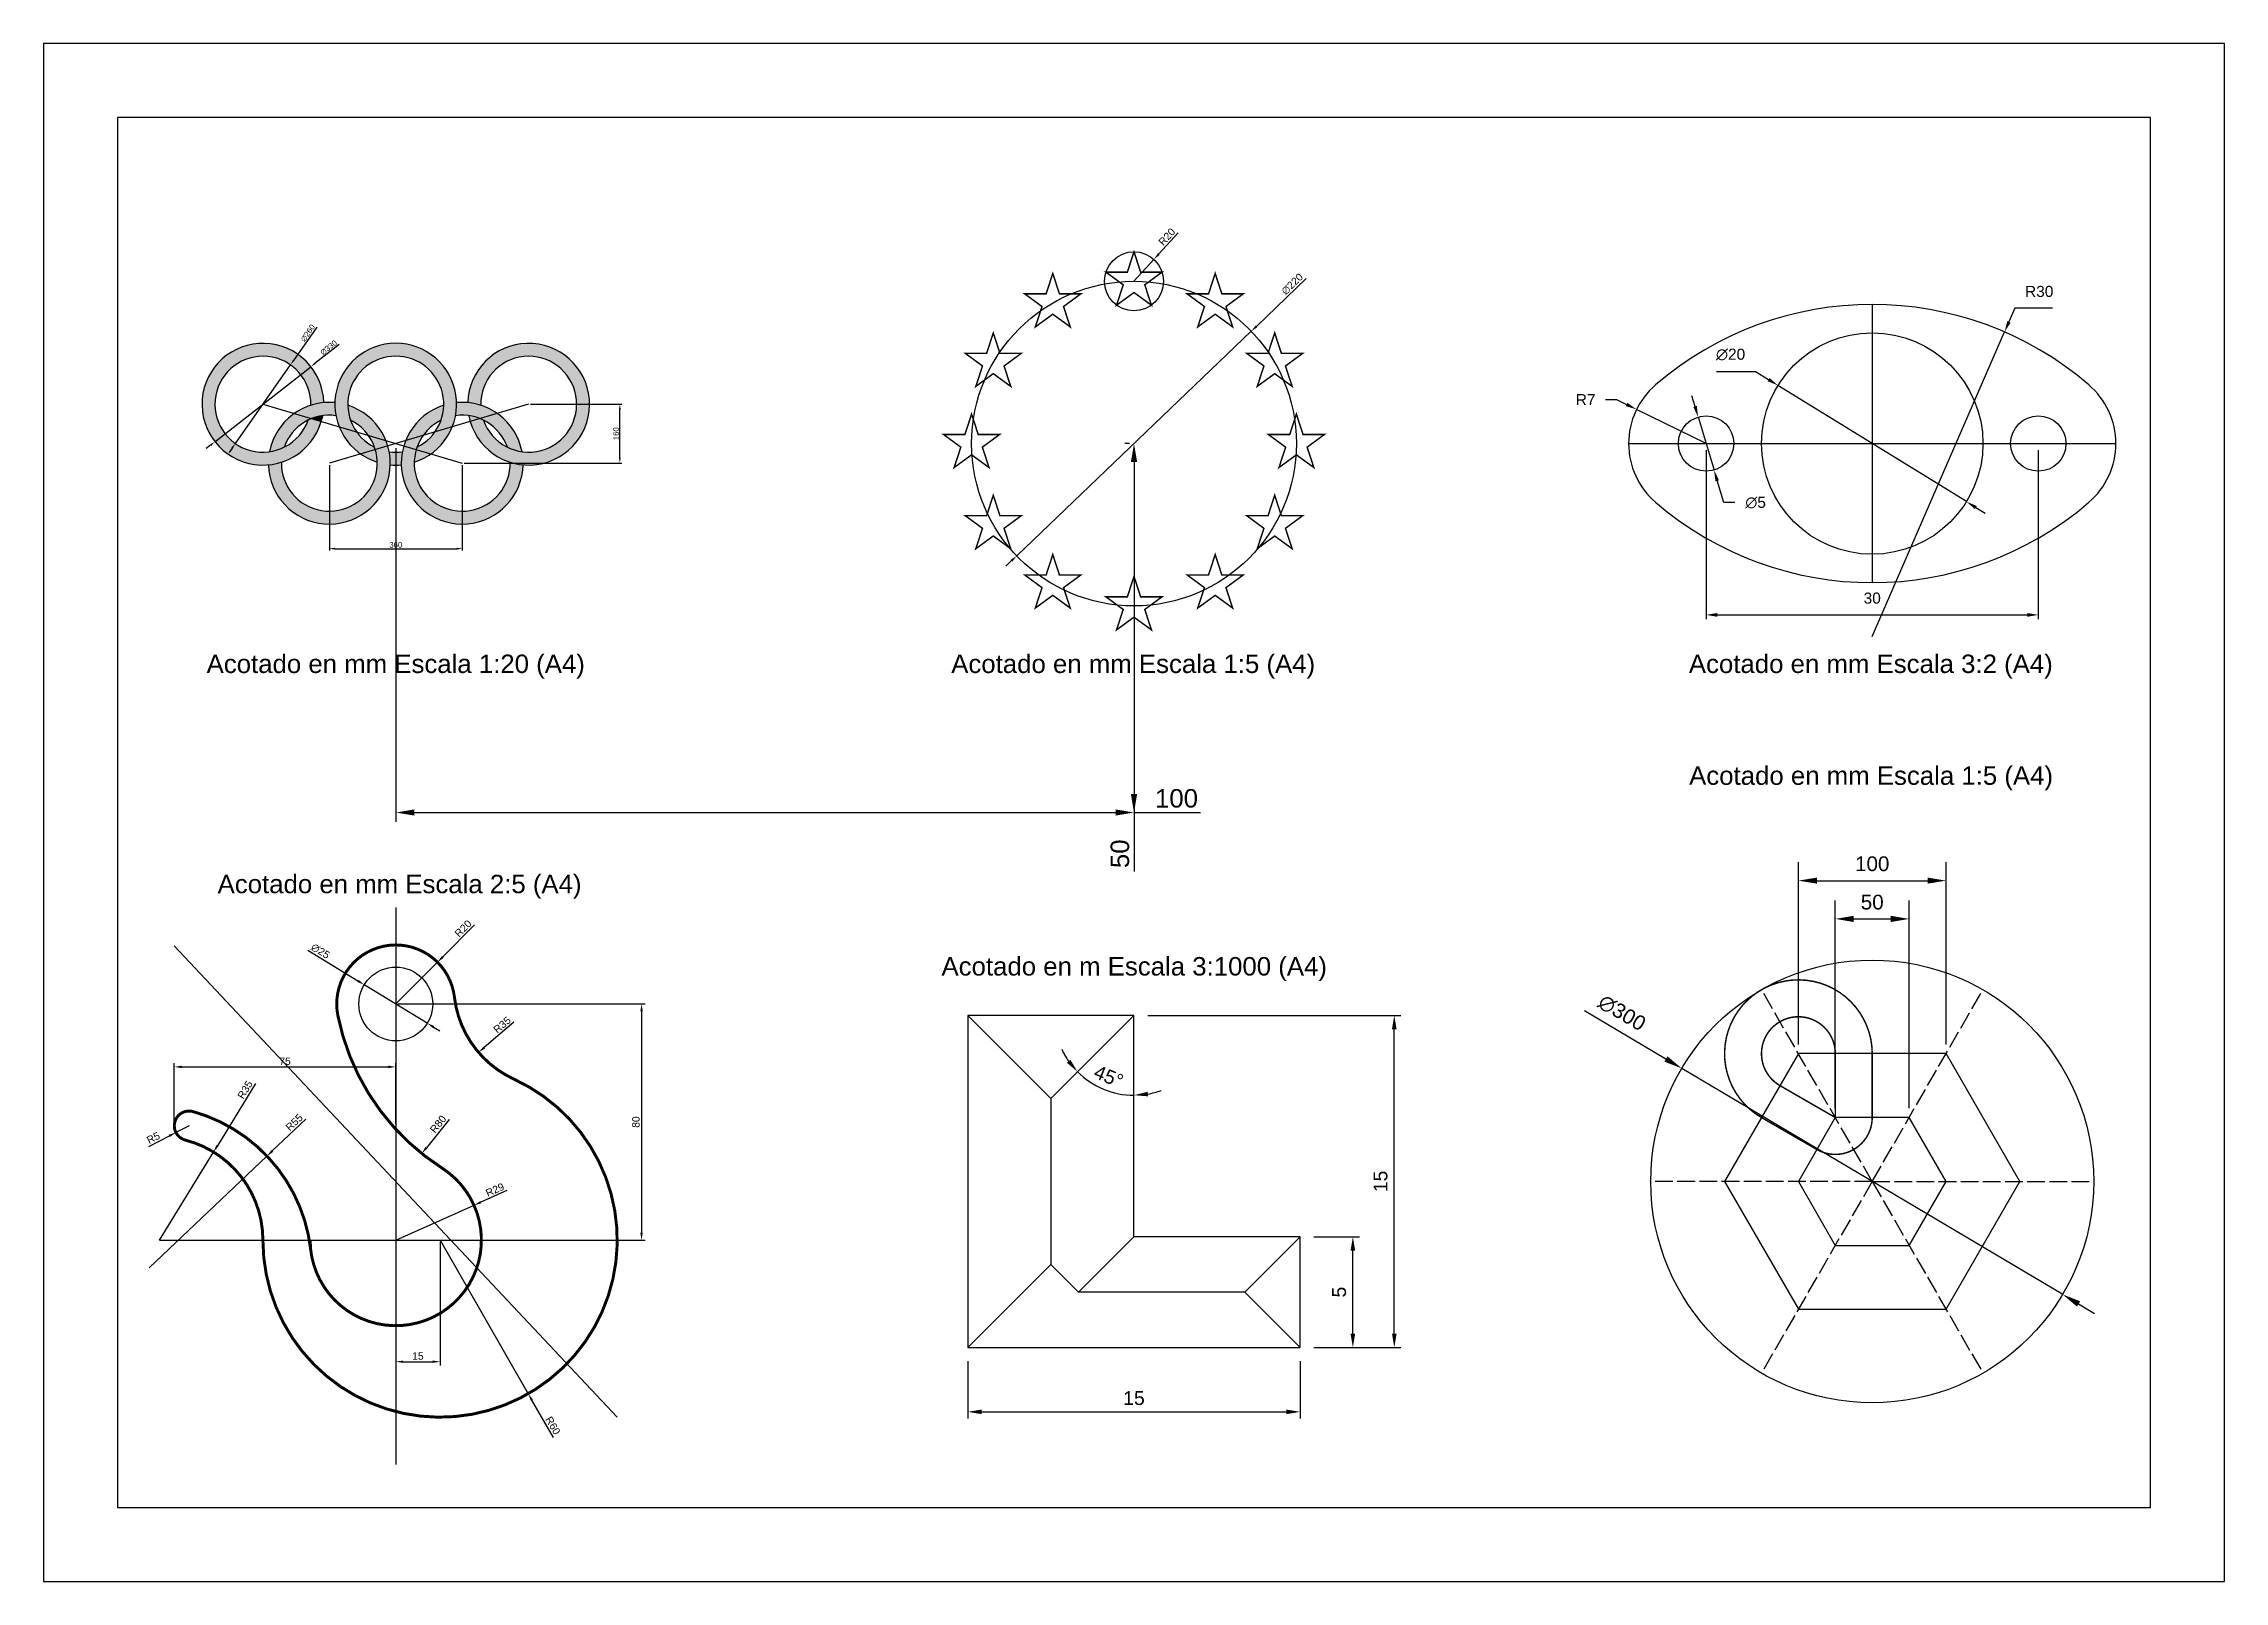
# Model space of a CAD drawing. Header units: millimetres. Extents: x 2540 to 2835, y 1646 to 1855.
import ezdxf

# ---------------------------------------------------------------- set-up
doc = ezdxf.new("R2010")
doc.units = ezdxf.units.MM
doc.linetypes.add('ACAD_ISO02W100', pattern=[15, 12, -3])
for name, color, linetype in [('AUXILIARES', 252, 'Continuous'), ('COTAS', 252, 'Continuous'), ('DISCONTINUAS', 252, 'ACAD_ISO02W100')]:
    doc.layers.add(name, color=color, linetype=linetype)
doc.styles.get("Standard").update_dxf_attribs({"font": 'arial.ttf'})
doc.dimstyles.new('ISO-25', dxfattribs={"dimtxt": 2.5, "dimasz": 2.5, "dimexe": 1.25, "dimexo": 0.625, "dimtad": 1, "dimtxsty": 'Standard', "dimcen": 2.5, "dimadec": 0, "dimazin": 0, "dimtfac": 1, "dimtmove": 0, "dimatfit": 3, "dimfxl": 1, "dimarcsym": 0})

msp = doc.modelspace()

# ---------------------------------------------------------------- texts
at = {"char_height": 2.5, "attachment_point": 1}
for s, width, insert in [('Acotado en mm Escala 1:20 (A4)', 52.53757, (2562.142, 1772.008)), ('Acotado en mm Escala 1:5 (A4)', 52.53757, (2663.01, 1772.008)), ('Acotado en mm Escala 3:2 (A4)', 52.53757, (2762.931, 1772.008)), ('Acotado en mm Escala 1:5 (A4)', 52.53757, (2762.966, 1756.855)), ('Acotado en mm Escala 2:5 (A4)', 52.53757, (2563.634, 1742.165)), ('Acotado en m Escala 3:1000 (A4)', 56.09214, (2661.691, 1731.011))]:
    msp.add_mtext_dynamic_manual_height_columns(s, width=width, gutter_width=20.355, heights=[0], dxfattribs=dict(at, insert=insert))

# ---------------------------------------------------------------- blocks, each defined once
blk = doc.blocks.new('*D19')
at = {"layer": 'COTAS', "color": 0, "lineweight": -2, "transparency": 16777216}
for p, q in [((0.63, 60.12), (84.48, 60.12)), ((83.23, 57.62), (83.23, -17.38)), ((0.63, -19.88), (84.48, -19.88))]:
    blk.add_line(p, q, dxfattribs=at)
at = {"layer": 'COTAS', "color": 0, "transparency": 16777216}
for points in [[(82.81, 57.62), (83.64, 57.62), (83.23, 60.12)], [(82.81, -17.38), (83.64, -17.38), (83.23, -19.88)]]:
    blk.add_solid(points, dxfattribs=at)
at = {"layer": 'Defpoints', "color": 0, "transparency": 16777216}
for p in [(0, 60.12), (0, -19.88), (83.23, -19.88)]:
    blk.add_point(p, dxfattribs=at)
at = {"layer": 'COTAS', "color": 0, "transparency": 16777216, "insert": (81.33, 20.12), "char_height": 2.5, "attachment_point": 5, "rotation": 90}
blk.add_mtext('80', dxfattribs=at)
blk = doc.blocks.new('*D20')
at = {"layer": 'COTAS', "color": 0, "lineweight": -2, "transparency": 16777216}
for p, q in [((26.71, 86.89), (15.89, 76.05)), ((0, 60.12), (14.13, 74.28))]:
    blk.add_line(p, q, dxfattribs=at)
at = {"layer": 'COTAS', "color": 0, "transparency": 16777216}
blk.add_solid([(15.6, 76.34), (16.19, 75.75), (14.13, 74.28)], dxfattribs=at)
at = {"layer": 'Defpoints', "color": 0, "transparency": 16777216}
for p in [(14.13, 74.28), (0, 60.12)]:
    blk.add_point(p, dxfattribs=at)
at = {"layer": 'COTAS', "color": 0, "transparency": 16777216, "insert": (22.82, 85.68), "char_height": 2.5, "attachment_point": 5, "rotation": 45.05403}
blk.add_mtext('R20', dxfattribs=at)
blk = doc.blocks.new('*D21')
at = {"layer": 'COTAS', "color": 0, "lineweight": -2, "transparency": 16777216}
for p, q in [((-29.78, 78.31), (-12.8, 67.94)), ((10.67, 53.61), (-10.67, 66.64)), ((12.8, 52.3), (14.94, 51))]:
    blk.add_line(p, q, dxfattribs=at)
at = {"layer": 'COTAS', "color": 0, "transparency": 16777216}
for points in [[(-12.58, 68.29), (-13.02, 67.58), (-10.67, 66.64)], [(13.02, 52.66), (12.58, 51.95), (10.67, 53.61)]]:
    blk.add_solid(points, dxfattribs=at)
at = {"layer": 'Defpoints', "color": 0, "transparency": 16777216}
for p in [(-10.67, 66.64), (10.67, 53.61)]:
    blk.add_point(p, dxfattribs=at)
at = {"layer": 'COTAS', "color": 0, "transparency": 16777216, "insert": (-25.52, 78.02), "char_height": 2.5, "attachment_point": 5, "rotation": 328.5909}
blk.add_mtext('∅25', dxfattribs=at)
blk = doc.blocks.new('*D22')
at = {"layer": 'COTAS', "color": 0, "lineweight": -2, "transparency": 16777216}
blk.add_line((40.01, 53.95), (29.94, 45.33), dxfattribs=at)
at = {"layer": 'COTAS', "color": 0, "transparency": 16777216}
blk.add_solid([(29.67, 45.65), (30.21, 45.02), (28.04, 43.71)], dxfattribs=at)
at = {"layer": 'Defpoints', "color": 0, "transparency": 16777216}
for p in [(54.63, 66.46), (28.04, 43.71)]:
    blk.add_point(p, dxfattribs=at)
at = {"layer": 'COTAS', "color": 0, "transparency": 16777216, "insert": (36.02, 53.04), "char_height": 2.5, "attachment_point": 5, "rotation": 40.54322}
blk.add_mtext('R35', dxfattribs=at)
blk = doc.blocks.new('*D23')
at = {"layer": 'COTAS', "color": 0, "lineweight": -2, "transparency": 16777216}
blk.add_line((18.08, 21.04), (10.36, 11.41), dxfattribs=at)
at = {"layer": 'COTAS', "color": 0, "transparency": 16777216}
blk.add_solid([(10.03, 11.67), (10.68, 11.15), (8.8, 9.46)], dxfattribs=at)
at = {"layer": 'Defpoints', "color": 0, "transparency": 16777216}
for p in [(58.84, 71.88), (8.8, 9.46)]:
    blk.add_point(p, dxfattribs=at)
at = {"layer": 'COTAS', "color": 0, "transparency": 16777216, "insert": (14.34, 19.42), "char_height": 2.5, "attachment_point": 5, "rotation": 51.27992}
blk.add_mtext('R80', dxfattribs=at)
blk = doc.blocks.new('*D24')
at = {"layer": 'COTAS', "color": 0, "lineweight": -2, "transparency": 16777216}
for p, q in [((37.66, -3.09), (28.77, -7.05)), ((0, -19.88), (26.49, -8.07))]:
    blk.add_line(p, q, dxfattribs=at)
at = {"layer": 'COTAS', "color": 0, "transparency": 16777216}
blk.add_solid([(28.6, -6.67), (28.94, -7.44), (26.49, -8.07)], dxfattribs=at)
at = {"layer": 'Defpoints', "color": 0, "transparency": 16777216}
for p in [(26.49, -8.07), (0, -19.88)]:
    blk.add_point(p, dxfattribs=at)
at = {"layer": 'COTAS', "color": 0, "transparency": 16777216, "insert": (33.58, -2.83), "char_height": 2.5, "attachment_point": 5, "rotation": 24.02161}
blk.add_mtext('R29', dxfattribs=at)
blk = doc.blocks.new('*D25')
at = {"layer": 'COTAS', "color": 0, "lineweight": -2, "transparency": 16777216}
for p, q in [((0, -20.5), (0, -62.32)), ((15, -20.5), (15, -62.32)), ((2.5, -61.07), (12.5, -61.07))]:
    blk.add_line(p, q, dxfattribs=at)
at = {"layer": 'COTAS', "color": 0, "transparency": 16777216}
for points in [[(2.5, -60.66), (2.5, -61.49), (0, -61.07)], [(12.5, -60.66), (12.5, -61.49), (15, -61.07)]]:
    blk.add_solid(points, dxfattribs=at)
at = {"layer": 'Defpoints', "color": 0, "transparency": 16777216}
for p in [(0, -19.88), (15, -19.88), (15, -61.07)]:
    blk.add_point(p, dxfattribs=at)
at = {"layer": 'COTAS', "color": 0, "transparency": 16777216, "insert": (7.5, -59.17), "char_height": 2.5, "attachment_point": 5}
blk.add_mtext('15', dxfattribs=at)
blk = doc.blocks.new('*D26')
at = {"layer": 'COTAS', "color": 0, "lineweight": -2, "transparency": 16777216}
for p, q in [((15, -19.88), (44.85, -71.93)), ((53.36, -86.77), (46.09, -74.1))]:
    blk.add_line(p, q, dxfattribs=at)
at = {"layer": 'COTAS', "color": 0, "transparency": 16777216}
blk.add_solid([(46.45, -73.89), (45.73, -74.3), (44.85, -71.93)], dxfattribs=at)
at = {"layer": 'Defpoints', "color": 0, "transparency": 16777216}
for p in [(15, -19.88), (44.85, -71.93)]:
    blk.add_point(p, dxfattribs=at)
at = {"layer": 'COTAS', "color": 0, "transparency": 16777216, "insert": (53.22, -82.7), "char_height": 2.5, "attachment_point": 5, "rotation": 299.83273}
blk.add_mtext('R60', dxfattribs=at)
blk = doc.blocks.new('*D27')
at = {"layer": 'COTAS', "color": 0, "lineweight": -2, "transparency": 16777216}
for p, q in [((-47.52, 33.16), (-60.41, 12.1)), ((-80, -19.88), (-61.72, 9.97))]:
    blk.add_line(p, q, dxfattribs=at)
at = {"layer": 'COTAS', "color": 0, "transparency": 16777216}
blk.add_solid([(-60.77, 12.32), (-60.06, 11.88), (-61.72, 9.97)], dxfattribs=at)
at = {"layer": 'Defpoints', "color": 0, "transparency": 16777216}
for p in [(-61.72, 9.97), (-80, -19.88)]:
    blk.add_point(p, dxfattribs=at)
at = {"layer": 'COTAS', "color": 0, "transparency": 16777216, "insert": (-51.03, 31.06), "char_height": 2.5, "attachment_point": 5, "rotation": 58.51335}
blk.add_mtext('R35', dxfattribs=at)
blk = doc.blocks.new('*D28')
at = {"layer": 'COTAS', "color": 0, "lineweight": -2, "transparency": 16777216}
for p, q in [((-30.46, 21.12), (-41.81, 10.33)), ((-83.47, -29.3), (-43.62, 8.6))]:
    blk.add_line(p, q, dxfattribs=at)
at = {"layer": 'COTAS', "color": 0, "transparency": 16777216}
blk.add_solid([(-42.09, 10.63), (-41.52, 10.03), (-43.62, 8.6)], dxfattribs=at)
at = {"layer": 'Defpoints', "color": 0, "transparency": 16777216}
for p in [(-43.62, 8.6), (-83.47, -29.3)]:
    blk.add_point(p, dxfattribs=at)
at = {"layer": 'COTAS', "color": 0, "transparency": 16777216, "insert": (-34.39, 20), "char_height": 2.5, "attachment_point": 5, "rotation": 43.56433}
blk.add_mtext('R55', dxfattribs=at)
blk = doc.blocks.new('*D29')
at = {"layer": 'COTAS', "color": 0, "lineweight": -2, "transparency": 16777216}
for p, q in [((-83.62, 11.88), (-76.68, 15.43)), ((-70, 18.85), (-74.45, 16.57))]:
    blk.add_line(p, q, dxfattribs=at)
at = {"layer": 'COTAS', "color": 0, "transparency": 16777216}
blk.add_solid([(-76.87, 15.8), (-76.49, 15.06), (-74.45, 16.57)], dxfattribs=at)
at = {"layer": 'Defpoints', "color": 0, "transparency": 16777216}
for p in [(-74.45, 16.57), (-70, 18.85)]:
    blk.add_point(p, dxfattribs=at)
at = {"layer": 'COTAS', "color": 0, "transparency": 16777216, "insert": (-82.12, 14.77), "char_height": 2.5, "attachment_point": 5, "rotation": 27.12254}
blk.add_mtext('R5', dxfattribs=at)
blk = doc.blocks.new('*D30')
at = {"layer": 'COTAS', "color": 0, "lineweight": -2, "transparency": 16777216}
for p, q in [((-75, 19.48), (-75, 40.06)), ((-72.5, 38.81), (-2.5, 38.81)), ((0, 19.48), (0, 40.06))]:
    blk.add_line(p, q, dxfattribs=at)
at = {"layer": 'COTAS', "color": 0, "transparency": 16777216}
for points in [[(-72.5, 39.23), (-72.5, 38.4), (-75, 38.81)], [(-2.5, 39.23), (-2.5, 38.4), (0, 38.81)]]:
    blk.add_solid(points, dxfattribs=at)
at = {"layer": 'Defpoints', "color": 0, "transparency": 16777216}
for p in [(0, 38.81), (-75, 18.85), (0, 18.85)]:
    blk.add_point(p, dxfattribs=at)
at = {"layer": 'COTAS', "color": 0, "transparency": 16777216, "insert": (-37.5, 40.71), "char_height": 2.5, "attachment_point": 5}
blk.add_mtext('75', dxfattribs=at)
blk = doc.blocks.new('*D34')
at = {"layer": 'COTAS', "color": 0, "lineweight": -2, "transparency": 16777216}
for p, q in [((-7.5, -8.125), (-7.5, -10.709)), ((7.5, -8.125), (7.5, -10.709)), ((-6.875, -10.409), (6.875, -10.409))]:
    blk.add_line(p, q, dxfattribs=at)
at = {"layer": 'COTAS', "color": 0, "transparency": 16777216}
for points in [[(-6.875, -10.305), (-6.875, -10.513), (-7.5, -10.409)], [(6.875, -10.305), (6.875, -10.513), (7.5, -10.409)]]:
    blk.add_solid(points, dxfattribs=at)
at = {"layer": 'Defpoints', "color": 0, "transparency": 16777216}
for p in [(-7.5, -7.5), (7.5, -7.5), (7.5, -10.409)]:
    blk.add_point(p, dxfattribs=at)
at = {"layer": 'COTAS', "color": 0, "transparency": 16777216, "insert": (0, -9.79), "char_height": 0.625, "attachment_point": 5}
blk.add_mtext('15', dxfattribs=at)
blk = doc.blocks.new('*D35')
at = {"layer": 'COTAS', "color": 0, "lineweight": -2, "transparency": 16777216}
for p, q in [((8.125, -2.5), (10.182, -2.5)), ((9.882, -6.875), (9.882, -3.125)), ((8.125, -7.5), (10.182, -7.5))]:
    blk.add_line(p, q, dxfattribs=at)
at = {"layer": 'COTAS', "color": 0, "transparency": 16777216}
for points in [[(9.778, -3.125), (9.986, -3.125), (9.882, -2.5)], [(9.778, -6.875), (9.986, -6.875), (9.882, -7.5)]]:
    blk.add_solid(points, dxfattribs=at)
at = {"layer": 'Defpoints', "color": 0, "transparency": 16777216}
for p in [(7.5, -2.5), (9.882, -2.5), (7.5, -7.5)]:
    blk.add_point(p, dxfattribs=at)
at = {"layer": 'COTAS', "color": 0, "transparency": 16777216, "insert": (9.264, -5), "char_height": 0.625, "attachment_point": 5, "rotation": 90}
blk.add_mtext('5', dxfattribs=at)
blk = doc.blocks.new('*D36')
at = {"layer": 'COTAS', "color": 0, "lineweight": -2, "transparency": 16777216}
for start, end in [(205.10781, 215.0539), (225, 270), (279.9461, 289.89219)]:
    blk.add_arc((0, 7.5), 3.605, start, end, dxfattribs=at)
at = {"layer": 'COTAS', "color": 0, "transparency": 16777216}
for points in [[(-2.871, 5.497), (-3.031, 5.363), (-2.549, 4.951)], [(0.632, 3.845), (0.614, 4.053), (0, 3.895)]]:
    blk.add_solid(points, dxfattribs=at)
at = {"layer": 'Defpoints', "color": 0, "transparency": 16777216}
for p in [(0, 7.5), (0, 7.5), (-1.802, 4.378), (-3.75, 3.75), (0, -2.5)]:
    blk.add_point(p, dxfattribs=at)
at = {"layer": 'COTAS', "color": 0, "transparency": 16777216, "insert": (-1.143, 4.74), "char_height": 0.625, "attachment_point": 5, "rotation": 337.5}
blk.add_mtext('45°', dxfattribs=at)
blk = doc.blocks.new('*D33')
at = {"layer": 'COTAS', "color": 0, "lineweight": -2, "transparency": 16777216}
for p, q in [((0.625, 7.5), (12.053, 7.5)), ((11.753, -6.875), (11.753, 6.875)), ((8.125, -7.5), (12.053, -7.5))]:
    blk.add_line(p, q, dxfattribs=at)
at = {"layer": 'COTAS', "color": 0, "transparency": 16777216}
for points in [[(11.649, 6.875), (11.858, 6.875), (11.753, 7.5)], [(11.649, -6.875), (11.858, -6.875), (11.753, -7.5)]]:
    blk.add_solid(points, dxfattribs=at)
at = {"layer": 'Defpoints', "color": 0, "transparency": 16777216}
for p in [(0, 7.5), (11.753, 7.5), (7.5, -7.5)]:
    blk.add_point(p, dxfattribs=at)
at = {"layer": 'COTAS', "color": 0, "transparency": 16777216, "insert": (11.134, 0), "char_height": 0.625, "attachment_point": 5, "rotation": 90}
blk.add_mtext('15', dxfattribs=at)
blk = doc.blocks.new('*D39')
at = {"layer": 'COTAS', "color": 0, "lineweight": -2, "transparency": 16777216}
for p, q in [((-50, 92.9), (-50, 216.3)), ((50, 92.9), (50, 216.3)), ((-37.5, 203.8), (37.5, 203.8))]:
    blk.add_line(p, q, dxfattribs=at)
at = {"layer": 'COTAS', "color": 0, "transparency": 16777216}
for points in [[(-37.5, 205.9), (-37.5, 201.8), (-50, 203.8)], [(37.5, 205.9), (37.5, 201.8), (50, 203.8)]]:
    blk.add_solid(points, dxfattribs=at)
at = {"layer": 'Defpoints', "color": 0, "transparency": 16777216}
for p in [(50, 203.8), (-50, 86.6), (50, 86.6)]:
    blk.add_point(p, dxfattribs=at)
at = {"layer": 'COTAS', "color": 0, "transparency": 16777216, "insert": (0, 215.2), "char_height": 10, "attachment_point": 5}
blk.add_mtext('100', dxfattribs=at)
blk = doc.blocks.new('*D40')
at = {"layer": 'COTAS', "color": 0, "lineweight": -2, "transparency": 16777216}
for p, q in [((-25, 49.6), (-25, 190.4)), ((-12.5, 177.9), (12.5, 177.9)), ((25, 49.6), (25, 190.4))]:
    blk.add_line(p, q, dxfattribs=at)
at = {"layer": 'COTAS', "color": 0, "transparency": 16777216}
for points in [[(-12.5, 180), (-12.5, 175.8), (-25, 177.9)], [(12.5, 180), (12.5, 175.8), (25, 177.9)]]:
    blk.add_solid(points, dxfattribs=at)
at = {"layer": 'Defpoints', "color": 0, "transparency": 16777216}
for p in [(25, 177.9), (-25, 43.3), (25, 43.3)]:
    blk.add_point(p, dxfattribs=at)
at = {"layer": 'COTAS', "color": 0, "transparency": 16777216, "insert": (0, 189.2), "char_height": 10, "attachment_point": 5}
blk.add_mtext('50', dxfattribs=at)
blk = doc.blocks.new('*D41')
at = {"layer": 'COTAS', "color": 0, "lineweight": -2, "transparency": 16777216}
for p, q in [((-194.9, 115.8), (-139.7, 83)), ((129, -76.6), (-129, 76.6)), ((139.7, -83), (150.5, -89.4))]:
    blk.add_line(p, q, dxfattribs=at)
at = {"layer": 'COTAS', "color": 0, "transparency": 16777216}
for points in [[(-138.7, 84.8), (-140.8, 81.2), (-129, 76.6)], [(140.8, -81.2), (138.7, -84.8), (129, -76.6)]]:
    blk.add_solid(points, dxfattribs=at)
at = {"layer": 'Defpoints', "color": 0, "transparency": 16777216}
for p in [(-129, 76.6), (129, -76.6)]:
    blk.add_point(p, dxfattribs=at)
at = {"layer": 'COTAS', "color": 0, "transparency": 16777216, "insert": (-169.5, 114.2), "char_height": 10, "attachment_point": 5, "rotation": 329.2967}
blk.add_mtext('∅300', dxfattribs=at)
blk = doc.blocks.new('*D44')
at = {"layer": 'COTAS', "color": 0, "lineweight": -2, "transparency": 16777216}
for p, q in [((-213.8, 315.7), (-276.9, 225.5)), ((-434.5, 0.1), (-285.5, 213.2)), ((-443.1, -12.1), (-451.7, -24.4))]:
    blk.add_line(p, q, dxfattribs=at)
at = {"layer": 'COTAS', "color": 0, "transparency": 16777216}
for points in [[(-278.9, 226.9), (-274.8, 224), (-285.5, 213.2)], [(-445.2, -10.7), (-441.1, -13.6), (-434.5, 0.1)]]:
    blk.add_solid(points, dxfattribs=at)
at = {"layer": 'Defpoints', "color": 0, "transparency": 16777216}
for p in [(-285.5, 213.2), (-434.5, 0.1)]:
    blk.add_point(p, dxfattribs=at)
at = {"layer": 'COTAS', "color": 0, "transparency": 16777216, "insert": (-238.1, 299.4), "char_height": 15, "attachment_point": 5, "rotation": 55.02698}
blk.add_mtext('∅260', dxfattribs=at)
blk = doc.blocks.new('*D45')
at = {"layer": 'COTAS', "color": 0, "lineweight": -2, "transparency": 16777216}
for p, q in [((-153.8, 268.2), (-218.3, 217.7)), ((-489.9, 4.9), (-230.1, 208.4)), ((-501.7, -4.4), (-513.5, -13.6))]:
    blk.add_line(p, q, dxfattribs=at)
at = {"layer": 'COTAS', "color": 0, "transparency": 16777216}
for points in [[(-219.9, 219.7), (-216.8, 215.7), (-230.1, 208.4)], [(-503.2, -2.4), (-500.1, -6.3), (-489.9, 4.9)]]:
    blk.add_solid(points, dxfattribs=at)
at = {"layer": 'Defpoints', "color": 0, "transparency": 16777216}
for p in [(-230.1, 208.4), (-489.9, 4.9)]:
    blk.add_point(p, dxfattribs=at)
at = {"layer": 'COTAS', "color": 0, "transparency": 16777216, "insert": (-181.7, 259.8), "char_height": 15, "attachment_point": 5, "rotation": 38.08108}
blk.add_mtext('∅330', dxfattribs=at)
blk = doc.blocks.new('*D46')
at = {"layer": 'COTAS', "color": 0, "lineweight": -2, "transparency": 16777216}
for p, q in [((365, 106.7), (612.1, 106.7)), ((607.1, -38.3), (607.1, 91.7)), ((185, -53.3), (612.1, -53.3))]:
    blk.add_line(p, q, dxfattribs=at)
at = {"layer": 'COTAS', "color": 0, "transparency": 16777216}
for points in [[(604.6, 91.7), (609.6, 91.7), (607.1, 106.7)], [(604.6, -38.3), (609.6, -38.3), (607.1, -53.3)]]:
    blk.add_solid(points, dxfattribs=at)
at = {"layer": 'Defpoints', "color": 0, "transparency": 16777216}
for p in [(360, 106.7), (607.1, 106.7), (180, -53.3)]:
    blk.add_point(p, dxfattribs=at)
at = {"layer": 'COTAS', "color": 0, "transparency": 16777216, "insert": (596.9, 26.7), "char_height": 15, "attachment_point": 5, "rotation": 90}
blk.add_mtext('160', dxfattribs=at)
blk = doc.blocks.new('*D47')
at = {"layer": 'COTAS', "color": 0, "lineweight": -2, "transparency": 16777216}
for p, q in [((-180, -58.3), (-180, -289.9)), ((180, -58.3), (180, -289.9)), ((-165, -284.9), (165, -284.9))]:
    blk.add_line(p, q, dxfattribs=at)
at = {"layer": 'COTAS', "color": 0, "transparency": 16777216}
for points in [[(-165, -282.4), (-165, -287.4), (-180, -284.9)], [(165, -282.4), (165, -287.4), (180, -284.9)]]:
    blk.add_solid(points, dxfattribs=at)
at = {"layer": 'Defpoints', "color": 0, "transparency": 16777216}
for p in [(-180, -53.3), (180, -53.3), (180, -284.9)]:
    blk.add_point(p, dxfattribs=at)
at = {"layer": 'COTAS', "color": 0, "transparency": 16777216, "insert": (0, -274.7), "char_height": 15, "attachment_point": 5}
blk.add_mtext('360', dxfattribs=at)
blk = doc.blocks.new('*U64')
at = {"const_width": 1}
blk.add_lwpolyline([(4.5, 6.2), (19, 6.2), (7.3, -2.4), (11.8, -16.2), (0, -7.6), (-11.8, -16.2), (-7.3, -2.4), (-19, 6.2), (-4.5, 6.2), (0, 20)], close=True, dxfattribs=at)
blk = doc.blocks.new('*U65')
at = {"color": 0, "linetype": 'ByBlock', "lineweight": -2, "transparency": 16777216}
for p in [(3364, 1653.5), (3309, 1638.8), (3419, 1638.8), (3268.7, 1598.5), (3459.3, 1598.5), (3254, 1543.5), (3474, 1543.5), (3268.7, 1488.5), (3459.3, 1488.5), (3309, 1448.3), (3419, 1448.3), (3364, 1433.5)]:
    blk.add_blockref('*U64', p, dxfattribs=at)
blk = doc.blocks.new('*D66')
at = {"layer": 'COTAS', "color": 0, "lineweight": -2, "transparency": 16777216}
for p, q in [((29.9, 142.8), (16.8, 128.5)), ((0, 110), (13.5, 124.8))]:
    blk.add_line(p, q, dxfattribs=at)
at = {"layer": 'COTAS', "color": 0, "transparency": 16777216}
blk.add_solid([(16.2, 129), (17.5, 127.9), (13.5, 124.8)], dxfattribs=at)
at = {"layer": 'Defpoints', "color": 0, "transparency": 16777216}
for p in [(13.5, 124.8), (0, 110)]:
    blk.add_point(p, dxfattribs=at)
at = {"layer": 'COTAS', "color": 0, "transparency": 16777216, "insert": (22.3, 140.1), "char_height": 5, "attachment_point": 5, "rotation": 47.6345}
blk.add_mtext('R20', dxfattribs=at)
blk = doc.blocks.new('*D67')
at = {"layer": 'COTAS', "color": 0, "lineweight": -2, "transparency": 16777216}
for p, q in [((116.7, 111.8), (83.1, 79.5)), ((-79.4, -76.1), (79.4, 76.1)), ((-83.1, -79.5), (-86.7, -83))]:
    blk.add_line(p, q, dxfattribs=at)
at = {"layer": 'COTAS', "color": 0, "transparency": 16777216}
for points in [[(82.5, 80.1), (83.6, 78.9), (79.4, 76.1)], [(-83.6, -78.9), (-82.5, -80.1), (-79.4, -76.1)]]:
    blk.add_solid(points, dxfattribs=at)
at = {"layer": 'Defpoints', "color": 0, "transparency": 16777216}
for p in [(79.4, 76.1), (-79.4, -76.1)]:
    blk.add_point(p, dxfattribs=at)
at = {"layer": 'COTAS', "color": 0, "transparency": 16777216, "insert": (107.2, 108.1), "char_height": 5, "attachment_point": 5, "rotation": 43.7623}
blk.add_mtext('∅220', dxfattribs=at)
blk = doc.blocks.new('*D71')
at = {"layer": 'COTAS', "color": 0, "lineweight": -2, "transparency": 16777216}
for p, q in [((-24.08, 3.97), (-23.08, 3.97)), ((-23.08, 3.97), (-22.18, 3.53)), ((-15, 0), (-21.28, 3.09))]:
    blk.add_line(p, q, dxfattribs=at)
at = {"layer": 'COTAS', "color": 0, "transparency": 16777216}
blk.add_solid([(-22.11, 3.68), (-22.25, 3.38), (-21.28, 3.09)], dxfattribs=at)
at = {"layer": 'Defpoints', "color": 0, "transparency": 16777216}
for p in [(-21.28, 3.09), (-15, 0)]:
    blk.add_point(p, dxfattribs=at)
at = {"layer": 'COTAS', "color": 0, "transparency": 16777216, "insert": (-25.88, 3.97), "char_height": 1, "attachment_point": 5}
blk.add_mtext('R7', dxfattribs=at)
blk = doc.blocks.new('*D72')
at = {"layer": 'COTAS', "color": 0, "lineweight": -2, "transparency": 16777216}
for p, q in [((-16, 3.35), (-16.29, 4.31)), ((-15.72, 2.4), (-14.28, -2.4)), ((-13.4, -5.34), (-14, -3.35)), ((-12.4, -5.34), (-13.4, -5.34))]:
    blk.add_line(p, q, dxfattribs=at)
at = {"layer": 'COTAS', "color": 0, "transparency": 16777216}
for points in [[(-15.84, 3.4), (-16.16, 3.31), (-15.72, 2.4)], [(-13.84, -3.31), (-14.16, -3.4), (-14.28, -2.4)]]:
    blk.add_solid(points, dxfattribs=at)
at = {"layer": 'Defpoints', "color": 0, "transparency": 16777216}
for p in [(-15.72, 2.4), (-14.28, -2.4)]:
    blk.add_point(p, dxfattribs=at)
at = {"layer": 'COTAS', "color": 0, "transparency": 16777216, "insert": (-10.53, -5.34), "char_height": 1, "attachment_point": 5}
blk.add_mtext('∅5', dxfattribs=at)
blk = doc.blocks.new('*D73')
at = {"layer": 'COTAS', "color": 0, "lineweight": -2, "transparency": 16777216}
for p, q in [((-14.05, 6.5), (-10.53, 6.5)), ((-10.53, 6.5), (-9.36, 5.78)), ((8.51, -5.25), (-8.51, 5.25)), ((9.36, -5.78), (10.21, -6.3))]:
    blk.add_line(p, q, dxfattribs=at)
at = {"layer": 'COTAS', "color": 0, "transparency": 16777216}
for points in [[(-9.27, 5.92), (-9.45, 5.64), (-8.51, 5.25)], [(9.45, -5.64), (9.27, -5.92), (8.51, -5.25)]]:
    blk.add_solid(points, dxfattribs=at)
at = {"layer": 'Defpoints', "color": 0, "transparency": 16777216}
for p in [(-8.51, 5.25), (8.51, -5.25)]:
    blk.add_point(p, dxfattribs=at)
at = {"layer": 'COTAS', "color": 0, "transparency": 16777216, "insert": (-12.79, 8.04), "char_height": 1, "attachment_point": 5}
blk.add_mtext('∅20', dxfattribs=at)
blk = doc.blocks.new('*D74')
at = {"layer": 'COTAS', "color": 0, "lineweight": -2, "transparency": 16777216}
for p, q in [((12.88, 12.23), (12.35, 11)), ((16.27, 12.23), (12.88, 12.23)), ((0, -17.44), (11.95, 10.08))]:
    blk.add_line(p, q, dxfattribs=at)
at = {"layer": 'COTAS', "color": 0, "transparency": 16777216}
blk.add_solid([(12.2, 11.07), (12.5, 10.93), (11.95, 10.08)], dxfattribs=at)
at = {"layer": 'Defpoints', "color": 0, "transparency": 16777216}
for p in [(11.95, 10.08), (0, -17.44)]:
    blk.add_point(p, dxfattribs=at)
at = {"layer": 'COTAS', "color": 0, "transparency": 16777216, "insert": (15.08, 13.74), "char_height": 1, "attachment_point": 5}
blk.add_mtext('R30', dxfattribs=at)
blk = doc.blocks.new('*D75')
at = {"layer": 'COTAS', "color": 0, "lineweight": -2, "transparency": 16777216}
for p, q in [((-15, -0.6), (-15, -15.88)), ((15, -0.6), (15, -15.88)), ((-14, -15.48), (14, -15.48))]:
    blk.add_line(p, q, dxfattribs=at)
at = {"layer": 'COTAS', "color": 0, "transparency": 16777216}
for points in [[(-14, -15.31), (-14, -15.65), (-15, -15.48)], [(14, -15.31), (14, -15.65), (15, -15.48)]]:
    blk.add_solid(points, dxfattribs=at)
at = {"layer": 'Defpoints', "color": 0, "transparency": 16777216}
for p in [(-15, 0), (15, 0), (15, -15.48)]:
    blk.add_point(p, dxfattribs=at)
at = {"layer": 'COTAS', "color": 0, "transparency": 16777216, "insert": (0, -13.97), "char_height": 1, "attachment_point": 5}
blk.add_mtext('30', dxfattribs=at)
blk = doc.blocks.new('*D87')
at = {"layer": 'COTAS', "color": 0, "lineweight": -2, "transparency": 16777216}
for p, q in [((2587.77, 1799.98), (2587.77, 1749.35)), ((2687.77, 1799.98), (2687.77, 1749.35)), ((2590.27, 1750.6), (2685.27, 1750.6)), ((2687.77, 1750.6), (2696.8, 1750.6))]:
    blk.add_line(p, q, dxfattribs=at)
at = {"layer": 'COTAS', "color": 0, "transparency": 16777216}
for points in [[(2590.27, 1751.02), (2590.27, 1750.19), (2587.77, 1750.6)], [(2685.27, 1751.02), (2685.27, 1750.19), (2687.77, 1750.6)]]:
    blk.add_solid(points, dxfattribs=at)
at = {"layer": 'Defpoints', "color": 0, "transparency": 16777216}
for p in [(2587.77, 1800.6), (2687.77, 1800.6), (2687.77, 1750.6)]:
    blk.add_point(p, dxfattribs=at)
at = {"layer": 'COTAS', "color": 0, "transparency": 16777216, "insert": (2693.53, 1752.51), "char_height": 2.5, "attachment_point": 5}
blk.add_mtext('100', dxfattribs=at)
blk = doc.blocks.new('*D88')
at = {"layer": 'COTAS', "color": 0, "lineweight": -2, "transparency": 16777216}
for p, q in [((2687.14, 1800.6), (2686.52, 1800.6)), ((2687.77, 1798.1), (2687.77, 1753.1)), ((2687.14, 1750.6), (2686.52, 1750.6)), ((2687.77, 1750.6), (2687.77, 1742.6))]:
    blk.add_line(p, q, dxfattribs=at)
at = {"layer": 'COTAS', "color": 0, "transparency": 16777216}
for points in [[(2687.35, 1798.1), (2688.19, 1798.1), (2687.77, 1800.6)], [(2687.35, 1753.1), (2688.19, 1753.1), (2687.77, 1750.6)]]:
    blk.add_solid(points, dxfattribs=at)
at = {"layer": 'Defpoints', "color": 0, "transparency": 16777216}
for p in [(2687.77, 1800.6), (2687.77, 1750.6), (2687.77, 1750.6)]:
    blk.add_point(p, dxfattribs=at)
at = {"layer": 'COTAS', "color": 0, "transparency": 16777216, "insert": (2685.87, 1745.01), "char_height": 2.5, "attachment_point": 5, "rotation": 90}
blk.add_mtext('50', dxfattribs=at)
blk = doc.blocks.new('GANCHO')
at = {"const_width": 1}
blk.add_lwpolyline([(-28.817, -23.131, 0.305404), (-68.653, 23.667, 1.0100952), (-71.25, 14.011, -0.3419987), (-45, -19.878, 1.8292327), (40.032, 34.651, -0.2619977), (19.867, 62.427, 1.0417225), (-19.612, 56.203, 0.2035943), (15.654, 4.534, -1.6863825), (-29, -19.878)], format="xyb", dxfattribs=at)
blk.add_circle((0, 60.122), 12.5)
at = {"layer": 'COTAS'}
for p, q in [((0, 92.865), (0, -95.891)), ((75, -79.878), (-75, 79.878)), ((-80, -19.878), (84.478, -19.878))]:
    blk.add_line(p, q, dxfattribs=at)
for center, mpoint, picture, middle in [((0, 60.122), (14.129, 74.277), '*D20', (24.166, 84.333)), ((58.837, 71.878), (8.796, 9.461), '*D23', (15.823, 18.227)), ((54.634, 66.46), (28.037, 43.709), '*D22', (37.26, 51.599)), ((-80, -19.878), (-61.72, 9.969), '*D27', (-49.408, 30.07)), ((-83.47, -29.3), (-43.617, 8.605), '*D28', (-33.084, 18.623)), ((15, -19.878), (44.848, -71.927), '*D26', (51.566, -83.642))]:
    dim = blk.add_radius_dim(center=center, mpoint=mpoint, dimstyle='ISO-25', dxfattribs=at)
    dim.commit()
    dim.dimension.update_dxf_attribs({"geometry": picture, "text_midpoint": middle, "dimtype": 164})
dim = blk.add_diameter_dim_2p(p1=(10.668, 53.608), p2=(-10.668, 66.636), dimstyle='ISO-25', dxfattribs=at)
dim.commit()
dim.dimension.update_dxf_attribs({"geometry": '*D21', "text_midpoint": (-26.552, 76.335), "dimtype": 163})
dim = blk.add_linear_dim(base=(83.228, -19.878), p1=(0, 60.122), p2=(0, -19.878), angle=90, dimstyle='ISO-25', dxfattribs=at)
dim.commit()
dim.dimension.update_dxf_attribs({"geometry": '*D19', "text_midpoint": (83.228, 20.122), "dimtype": 160})
for base, p1, p2, picture, middle in [((0, 38.814), (-75, 18.852), (0, 18.852), '*D30', (-37.5, 40.71)), ((15, -61.072), (0, -19.878), (15, -19.878), '*D25', (7.5, -59.171))]:
    dim = blk.add_linear_dim(base=base, p1=p1, p2=p2, dimstyle='ISO-25', dxfattribs=at)
    dim.commit()
    dim.dimension.update_dxf_attribs({"geometry": picture, "text_midpoint": middle})
for center, mpoint, picture, middle in [((-70, 18.852), (-74.45, 16.572), '*D29', (-82.124, 14.772)), ((0, -19.878), (26.488, -8.073), '*D24', (33.583, -2.829))]:
    dim = blk.add_radius_dim(center=center, mpoint=mpoint, dimstyle='ISO-25', dxfattribs=at)
    dim.commit()
    dim.dimension.update_dxf_attribs({"geometry": picture, "text_midpoint": middle})
blk = doc.blocks.new('TEJADO')
for p, q in [((-7.5, 7.5), (-3.75, 3.75)), ((0, 7.5), (-3.75, 3.75)), ((0, -2.5), (0, 7.5)), ((-3.75, 3.75), (-3.75, -3.75)), ((-2.5, -5), (0, -2.5)), ((5, -5), (7.5, -2.5)), ((-7.5, -7.5), (-3.75, -3.75)), ((-2.5, -5), (-3.75, -3.75)), ((5, -5), (-2.5, -5)), ((5, -5), (7.5, -7.5))]:
    blk.add_line(p, q)
for points in [[(0, 7.5), (-7.5, 7.5), (-7.5, -7.5), (7.5, -7.5), (7.5, -2.5)], [(-2.5, -7.5), (7.5, -7.5), (7.5, -2.5), (0, -2.5)]]:
    blk.add_lwpolyline(points)
at = {"layer": 'COTAS'}
dim = blk.add_angular_dim_2l(base=(-1.802, 4.378), line1=((0, -2.5), (0, 7.5)), line2=((0, 7.5), (-3.75, 3.75)), dimstyle='ISO-25', dxfattribs=at)
dim.commit()
dim.dimension.update_dxf_attribs({"geometry": '*D36', "text_midpoint": (-1.143, 4.74)})
for base, p2, picture, middle in [((11.753, 7.5), (0, 7.5), '*D33', (11.753, 0)), ((9.882, -2.5), (7.5, -2.5), '*D35', (9.882, -5))]:
    dim = blk.add_linear_dim(base=base, p1=(7.5, -7.5), p2=p2, angle=90, dimstyle='ISO-25', dxfattribs=at)
    dim.commit()
    dim.dimension.update_dxf_attribs({"geometry": picture, "text_midpoint": middle, "dimtype": 160})
dim = blk.add_linear_dim(base=(7.5, -10.409), p1=(-7.5, -7.5), p2=(7.5, -7.5), angle=180, dimstyle='ISO-25', dxfattribs=at)
dim.commit()
dim.dimension.update_dxf_attribs({"geometry": '*D34', "text_midpoint": (0, -9.79)})
blk = doc.blocks.new('FLOR')
at = {"const_width": 1}
for points in [[(0, 43.301), (0, 86.603, 1.73205081), (-75, 43.301), (-37.5, 21.651, 0.57735027)], [(-25, 43.301), (-25, 86.603, 1.73205081), (-62.5, 64.952)]]:
    blk.add_lwpolyline(points, format="xyb", close=True, dxfattribs=at)
at = {"layer": 'AUXILIARES'}
for points in [[(-50, 86.603), (-100, 0), (-50, -86.603), (50, -86.603), (100, 0), (50, 86.603)], [(-25, 43.301), (-50, 0), (-25, -43.301), (25, -43.301), (50, 0), (25, 43.301)]]:
    blk.add_lwpolyline(points, close=True, dxfattribs=at)
blk.add_circle((0, 0), 150, dxfattribs=at)
at = {"layer": 'DISCONTINUAS'}
for q in [(-75, 129.904), (75, 129.904), (-150, 0), (-75, -129.904), (75, -129.904), (150, 0)]:
    blk.add_line((0, 0), q, dxfattribs=at)
at = {"layer": 'COTAS'}
for base, p1, p2, picture, middle in [((50, 203.844), (-50, 86.603), (50, 86.603), '*D39', (0, 215.2)), ((25, 177.868), (-25, 43.301), (25, 43.301), '*D40', (0, 189.224))]:
    dim = blk.add_linear_dim(base=base, p1=p1, p2=p2, dimstyle='ISO-25', dxfattribs=at)
    dim.commit()
    dim.dimension.update_dxf_attribs({"geometry": picture, "text_midpoint": middle})
dim = blk.add_diameter_dim_2p(p1=(128.973, -76.589), p2=(-128.973, 76.589), dimstyle='ISO-25', dxfattribs=at)
dim.commit()
dim.dimension.update_dxf_attribs({"geometry": '*D41', "text_midpoint": (-175.395, 104.156), "dimtype": 163})
blk = doc.blocks.new('AROS')
h = blk.add_hatch(color=4)
h.dxf.hatch_style = 1
h.paths.add_polyline_path([(-201.798, 59.792), (-227.892, 67.524, 0.02012291), (-237.453, 63.282, -12.51397848), (-230.029, 103.899, -0.05422319), (-195.056, 110.978, 12.70498036)])
h = blk.add_hatch(color=140)
h.dxf.hatch_style = 1
h.paths.add_polyline_path([(-201.798, 59.792), (-227.892, 67.524, 0.02012291), (-237.453, 63.282, -12.51397848), (-230.029, 103.899, -0.05422319), (-195.056, 110.978, 12.70498036)])
h = blk.add_hatch(color=8)
h.dxf.hatch_style = 1
h.paths.add_polyline_path([(-153.201, 45.393), (-106, 31.407, -1.93640258), (106, 31.407), (153.201, 45.393, 1.4769742)])
h.paths.add_polyline_path([(-106, 31.407), (-153.201, 45.393, 0.14503196), (-95.092, -28.176), (-55.356, -16.402, 0.01305062), (-57.453, -9.949, -0.12454557)])
h.paths.add_polyline_path([(17.986, -22.083, -0.06951257), (-17.986, -22.083, -0.05422319), (-15.056, -57.645, 0.04572066), (15.056, -57.645, -0.05422319)])
h.paths.add_polyline_path([(-55.356, -16.402), (-95.092, -28.176, 0.07668925), (-50.029, -50.566, 0.06679036)])
h.paths.add_polyline_path([(95.092, -28.176), (55.356, -16.402, 0.06679036), (50.029, -50.566, 0.07668925)])
h.paths.add_polyline_path([(153.201, 45.393), (106, 31.407, -0.12454557), (57.453, -9.949, 0.01305062), (55.356, -16.402), (95.092, -28.176, 0.14503196)])
at = {"true_color": 0x636466}
h = blk.add_hatch(color=251, dxfattribs=at)
h.dxf.hatch_style = 1
h.paths.add_polyline_path([(-153.201, 45.393), (-106, 31.407, -1.93640258), (106, 31.407), (153.201, 45.393, 1.4769742)])
h.paths.add_polyline_path([(153.201, 45.393), (106, 31.407, -0.12454557), (57.453, -9.949, 0.01305062), (55.356, -16.402), (95.092, -28.176, 0.14503196)])
h.paths.add_polyline_path([(95.092, -28.176), (55.356, -16.402, 0.06679036), (50.029, -50.566, 0.07668925)])
h.paths.add_polyline_path([(17.986, -22.083, -0.06951257), (-17.986, -22.083, -0.05422319), (-15.056, -57.645, 0.04572066), (15.056, -57.645, -0.05422319)])
h.paths.add_polyline_path([(-55.356, -16.402, 0.01305062), (-57.453, -9.949, -0.12454557), (-106, 31.407), (-153.201, 45.393, 0.14503196), (-95.092, -28.176)])
h = blk.add_hatch(color=1)
h.dxf.hatch_style = 1
h.paths.add_polyline_path([(195.056, 110.978, -0.05422319), (230.029, 103.899, -12.51397848), (237.453, 63.282, 0.02012291), (227.892, 67.524), (201.798, 59.792, 12.70498036)])
h.paths.add_polyline_path([(227.892, 67.524, 0.05969174), (197.986, 75.416, 0.02438204), (201.798, 59.792)], flags=17)
h = blk.add_hatch(color=2)
h.dxf.hatch_style = 1
h.paths.add_polyline_path([(-309.971, -50.566, -0.05422319), (-344.944, -57.645, 1.14035167), (-21.798, -6.459), (-55.356, -16.402, -1.16800045)])
h.paths.add_polyline_path([(-227.892, 67.524), (-275.092, 81.509, 0.19388452), (-342.014, -22.083, 0.07991064), (-302.547, -9.949, -0.21660933)])
h.paths.add_polyline_path([(-164.944, 110.978, 0.17825111), (-275.092, 81.509), (-227.892, 67.524, -0.12974265), (-162.014, 75.416, -0.05422319)])
h.paths.add_polyline_path([(-129.971, 103.899, 0.07991064), (-122.547, 63.282, -0.12454557), (-74, 21.926), (-26.799, 7.94, 0.22421502)])
h.paths.add_polyline_path([(-26.799, 7.94), (-74, 21.926, -0.0825226), (-55.356, -16.402), (-21.798, -6.459, 0.02310761)])
h = blk.add_hatch(color=4)
h.dxf.hatch_style = 1
h.paths.add_polyline_path([(-197.986, 75.416, 0.05969174), (-227.892, 67.524), (-201.798, 59.792, 0.02438204)])
h = blk.add_hatch(color=140)
h.dxf.hatch_style = 1
h.paths.add_polyline_path([(-197.986, 75.416, 0.05969174), (-227.892, 67.524), (-201.798, 59.792, 0.02438204)])
h = blk.add_hatch(color=140)
h.dxf.hatch_style = 1
h.paths.add_polyline_path([(-197.986, 75.416, 0.05969174), (-227.892, 67.524), (-201.798, 59.792, 0.02438204)])
h = blk.add_hatch(color=3)
h.dxf.hatch_style = 1
h.paths.add_polyline_path([(122.547, 63.282, 0.07991064), (129.971, 103.899, 0.22421502), (26.799, 7.94), (74, 21.926, -0.12454557)])
h.paths.add_polyline_path([(164.944, 110.978, -0.05422319), (162.014, 75.416, -0.12974265), (227.892, 67.524), (275.092, 81.509, 0.17825111)])
h.paths.add_polyline_path([(275.092, 81.509), (227.892, 67.524, -0.21660933), (302.547, -9.949, 0.07991064), (342.014, -22.083, 0.19388452)])
h.paths.add_polyline_path([(344.944, -57.645, -0.05422319), (309.971, -50.566, -1.16800045), (55.356, -16.402), (21.798, -6.459, 1.14035167)])
h.paths.add_polyline_path([(74, 21.926), (26.799, 7.94, 0.02310761), (21.798, -6.459), (55.356, -16.402, -0.0825226)])
at = {"true_color": 0x139b48}
h = blk.add_hatch(color=114, dxfattribs=at)
h.dxf.hatch_style = 1
h.paths.add_polyline_path([(344.944, -57.645, -0.05422319), (309.971, -50.566, -1.16800045), (55.356, -16.402), (21.798, -6.459, 1.14035167)])
h.paths.add_polyline_path([(275.092, 81.509), (227.892, 67.524, -0.21660933), (302.547, -9.949, 0.07991064), (342.014, -22.083, 0.19388452)])
h.paths.add_polyline_path([(164.944, 110.978, -0.05422319), (162.014, 75.416, -0.12974265), (227.892, 67.524), (275.092, 81.509, 0.17825111)])
h.paths.add_polyline_path([(122.547, 63.282, 0.07991064), (129.971, 103.899, 0.22421502), (26.799, 7.94), (74, 21.926, -0.12454557)])
h.paths.add_polyline_path([(74, 21.926), (26.799, 7.94, 0.02310761), (21.798, -6.459), (55.356, -16.402, -0.0825226)])
at = {"layer": 'COTAS'}
h = blk.add_hatch(color=5, dxfattribs=at)
h.dxf.hatch_style = 1
h.paths.add_polyline_path([(-230.029, 103.899, -0.05422319), (-195.056, 110.978, 12.70498036), (-201.798, 59.792), (-227.892, 67.524, 0.02012291), (-237.453, 63.282, -12.51397848)])
h.paths.add_polyline_path([(-197.986, 75.416, 0.05969174), (-227.892, 67.524), (-201.798, 59.792, 0.02438204)], flags=17)
at = {"layer": 'COTAS', "true_color": 0x636466}
h = blk.add_hatch(color=251, dxfattribs=at)
h.dxf.hatch_style = 1
h.paths.add_polyline_path([(106, 31.407), (153.201, 45.393, 1.4769742), (-153.201, 45.393), (-106, 31.407, -1.93640258)])
h.paths.add_polyline_path([(-106, 31.407), (-153.201, 45.393, 0.14503196), (-95.092, -28.176), (-55.356, -16.402, 0.01305062), (-57.453, -9.949, -0.12454557)])
h.paths.add_polyline_path([(153.201, 45.393), (106, 31.407, -0.12454557), (57.453, -9.949, 0.01305062), (55.356, -16.402), (95.092, -28.176, 0.14503196)])
h.paths.add_polyline_path([(95.092, -28.176), (55.356, -16.402, 0.06679036), (50.029, -50.566, 0.07668925)])
h.paths.add_polyline_path([(17.986, -22.083, -0.06951257), (-17.986, -22.083, -0.05422319), (-15.056, -57.645, 0.04572066), (15.056, -57.645, -0.05422319)])
h.paths.add_polyline_path([(-55.356, -16.402), (-95.092, -28.176, 0.07668925), (-50.029, -50.566, 0.06679036)])
for centre, radius, start, end in [((-360, 106.667), 165, 1.4973662, 349.0824844), ((-360, 106.667), 130, 358.7801603, 340.5048255), ((0, 106.667), 165, 287.650437, 252.349563), ((0, 106.667), 130, 296.2280958, 243.7719042), ((360, 106.667), 165, 190.9175156, 178.5026338), ((360, 106.667), 130, 199.4951745, 181.2198397), ((-180, -53.333), 165, 181.4973662, 72.349563), ((-180, -53.333), 165, 84.7644448, 169.0824844), ((-180, -53.333), 130, 178.7801603, 63.7719042), ((-180, -53.333), 130, 82.047239, 160.5048255), ((180, -53.333), 165, 107.650437, 358.5026338), ((180, -53.333), 130, 116.2280958, 1.2198397), ((180, -53.333), 130, 19.4951745, 97.952761), ((180, -53.333), 165, 10.9175156, 95.2355552), ((0, 106.667), 130, 262.047239, 277.952761), ((0, 106.667), 165, 264.7644448, 275.2355552)]:
    blk.add_arc(centre, radius, start, end)
at = {"layer": 'COTAS'}
for p, q in [((-360, 106.667), (180, -53.333)), ((360, 106.667), (-180, -53.333))]:
    blk.add_line(p, q, dxfattribs=at)
for p1, p2, picture, middle in [((-434.515, 0.142), (-285.485, 213.192), '*D44', (-229.397, 293.375)), ((-489.878, 4.899), (-230.122, 208.435), '*D45', (-175.204, 251.467))]:
    dim = blk.add_diameter_dim_2p(p1=p1, p2=p2, dimstyle='ISO-25', dxfattribs=at)
    dim.commit()
    dim.dimension.update_dxf_attribs({"geometry": picture, "text_midpoint": middle, "dimtype": 163})
dim = blk.add_linear_dim(base=(607.057, 106.667), p1=(180, -53.333), p2=(360, 106.667), angle=90, dimstyle='ISO-25', dxfattribs=at)
dim.commit()
dim.dimension.update_dxf_attribs({"geometry": '*D46', "text_midpoint": (596.898, 26.667)})
dim = blk.add_linear_dim(base=(180, -284.889), p1=(-180, -53.333), p2=(180, -53.333), dimstyle='ISO-25', dxfattribs=at)
dim.commit()
dim.dimension.update_dxf_attribs({"geometry": '*D47', "text_midpoint": (0, -274.725)})
blk = doc.blocks.new('BANDERA')
at = {"layer": 'COTAS'}
for centre, radius in [((0, 110), 20), ((0, 0), 110)]:
    blk.add_circle(centre, radius, dxfattribs=at)
blk.add_blockref('*U65', (-3364.007, -1543.542))
dim = blk.add_radius_dim(center=(0, 110), mpoint=(13.477, 124.777), dimstyle='ISO-25', dxfattribs=at)
dim.commit()
dim.dimension.update_dxf_attribs({"geometry": '*D66', "text_midpoint": (22.268, 140.059)})
dim = blk.add_diameter_dim_2p(p1=(-79.444, -76.084), p2=(79.444, 76.084), dimstyle='ISO-25', dxfattribs=at)
dim.commit()
dim.dimension.update_dxf_attribs({"geometry": '*D67', "text_midpoint": (109.894, 105.246), "dimtype": 131})
blk = doc.blocks.new('TANGENTES')
blk.add_lwpolyline([(-19.565, -5.306, 0.3709603), (19.565, -5.306, 0.4588315), (19.565, 5.306, 0.3709603), (-19.565, 5.306, 0.4588315)], format="xyb", close=True)
for centre, radius in [((0, 0), 10), ((-15, 0), 2.5), ((15, 0), 2.5)]:
    blk.add_circle(centre, radius)
at = {"layer": 'COTAS'}
for p, q in [((0, 12.564), (0, -12.564)), ((-22, 0), (22, 0))]:
    blk.add_line(p, q, dxfattribs=at)
dim = blk.add_radius_dim(center=(0, -17.436), mpoint=(11.95, 10.082), dimstyle='ISO-25', dxfattribs=at)
dim.commit()
dim.dimension.update_dxf_attribs({"geometry": '*D74', "text_midpoint": (15.076, 12.23), "dimtype": 164})
dim = blk.add_diameter_dim_2p(p1=(8.509, -5.254), p2=(-8.509, 5.254), dimstyle='ISO-25', dxfattribs=at)
dim.commit()
dim.dimension.update_dxf_attribs({"geometry": '*D73', "text_midpoint": (-12.79, 6.503), "dimtype": 163})
dim = blk.add_radius_dim(center=(-15, 0), mpoint=(-21.282, 3.088), dimstyle='ISO-25', dxfattribs=at)
dim.commit()
dim.dimension.update_dxf_attribs({"geometry": '*D71', "text_midpoint": (-25.883, 3.97)})
dim = blk.add_diameter_dim_2p(p1=(-15.716, 2.395), p2=(-14.284, -2.395), dimstyle='ISO-25', dxfattribs=at)
dim.commit()
dim.dimension.update_dxf_attribs({"geometry": '*D72', "text_midpoint": (-10.526, -5.343)})
dim = blk.add_linear_dim(base=(15, -15.479), p1=(-15, 0), p2=(15, 0), dimstyle='ISO-25', dxfattribs=at)
dim.commit()
dim.dimension.update_dxf_attribs({"geometry": '*D75', "text_midpoint": (0, -15.479), "dimtype": 160})

# ---------------------------------------------------------------- dimensions: what is measured, and where the dimension line sits
at = {"layer": 'COTAS'}
dim = msp.add_linear_dim(base=(2687.769, 1750.605), p1=(2587.769, 1800.605), p2=(2687.769, 1800.605), dimstyle='ISO-25', dxfattribs=at)
dim.commit()
dim.dimension.update_dxf_attribs({"geometry": '*D87', "text_midpoint": (2693.534, 1750.605), "dimtype": 160})
dim = msp.add_linear_dim(base=(2687.769, 1750.605), p1=(2687.769, 1800.605), p2=(2687.769, 1750.605), angle=90, dimstyle='ISO-25', dxfattribs=at)
dim.commit()
dim.dimension.update_dxf_attribs({"geometry": '*D88', "text_midpoint": (2687.769, 1745.01), "dimtype": 160})

# ---------------------------------------------------------------- linework, layer by layer
for points in [[(2540.064, 1646.4), (2835.474, 1646.4), (2835.474, 1854.81), (2540.064, 1854.81)], [(2550.064, 1656.4), (2825.474, 1656.4), (2825.474, 1844.81), (2550.064, 1844.81)]]:
    msp.add_lwpolyline(points, close=True)

# ---------------------------------------------------------------- block references
for name, p, xscale, yscale, zscale in [('BANDERA', (2687.769, 1800.605), 0.2, 0.2, 0.2), ('TANGENTES', (2787.769, 1800.605), 1.5, 1.5, 1.5), ('AROS', (2587.769, 1800.605), 0.05, 0.05, 0.05), ('FLOR', (2787.769, 1700.605), 0.2, 0.2, 0.2), ('GANCHO', (2587.769, 1700.605), 0.4, 0.4, 0.4), ('TEJADO', (2687.769, 1700.605), 3, 3, 3)]:
    msp.add_blockref(name, p, dxfattribs=dict(xscale=xscale, yscale=yscale, zscale=zscale))

msp.set_redraw_order([(e.dxf.handle, doc.entitydb.next_handle()) for e in msp.query("TEXT MTEXT ATTDEF DIMENSION ARC_DIMENSION")])  # texts and dimensions are drawn at this point

doc.saveas('drawing.dxf')
